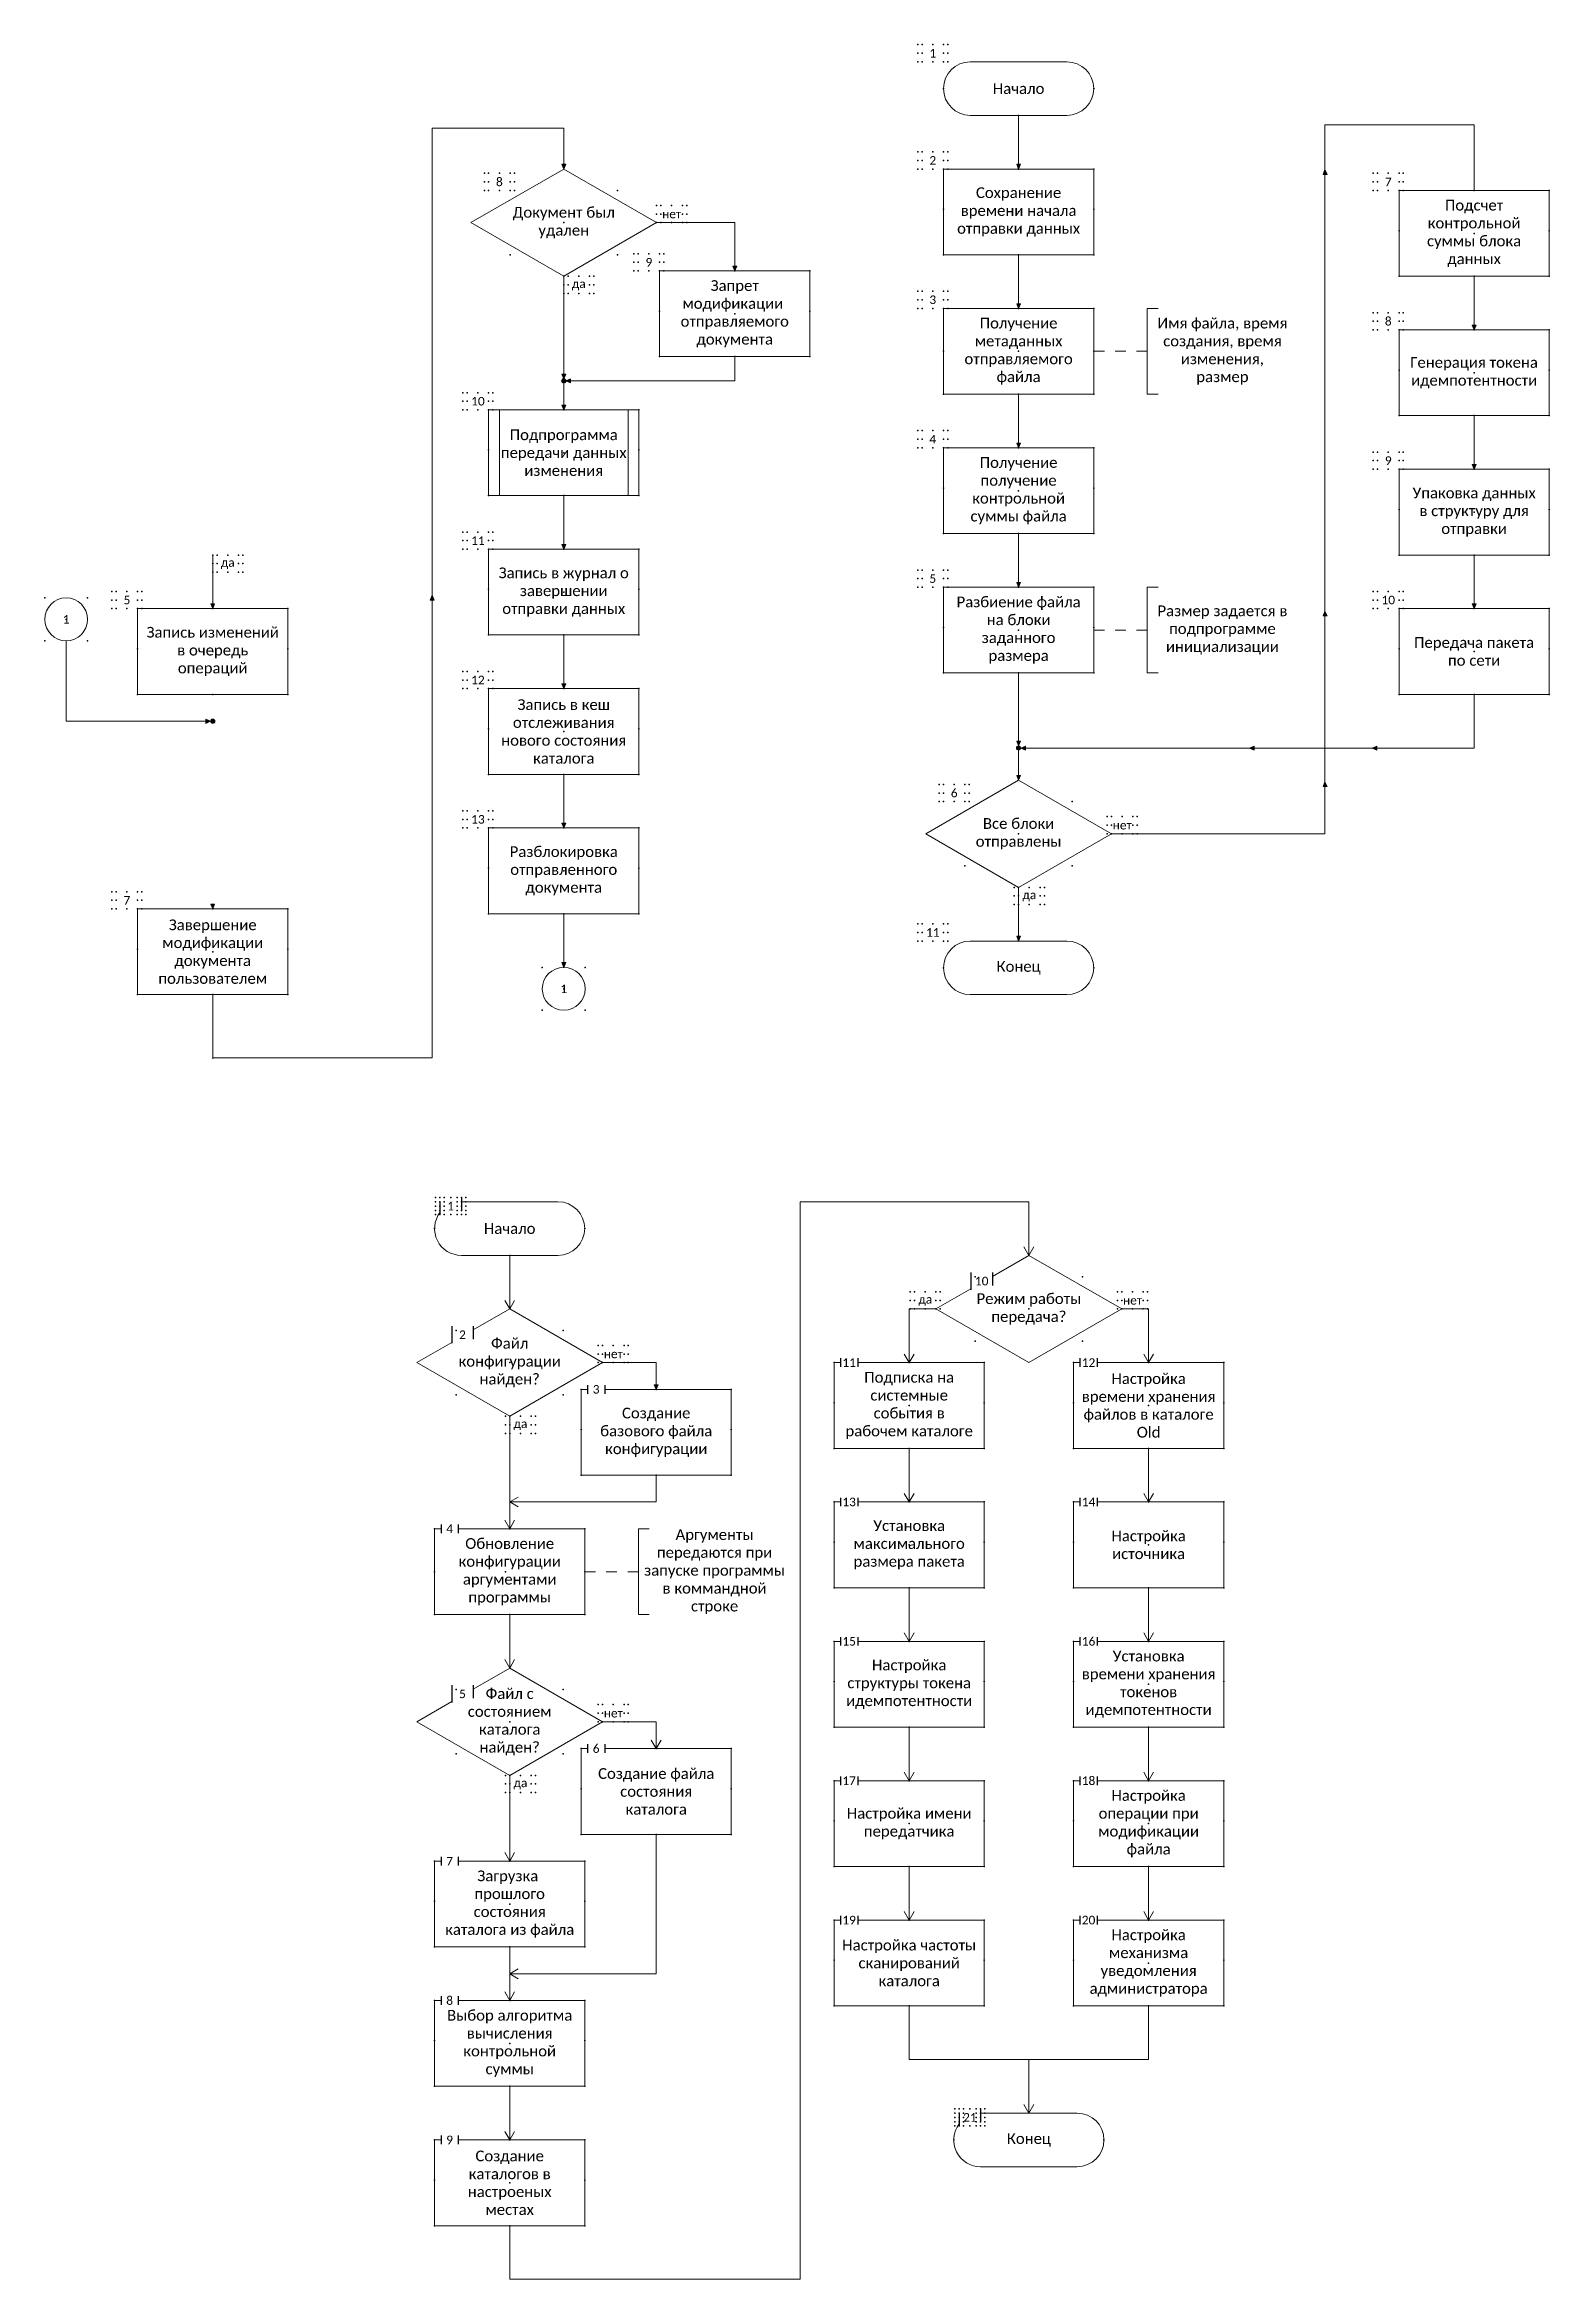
# Model space of a CAD drawing. Extents: x -1063 to 1165, y -1380 to -338.
# Drawn here: x -1063 to -362, y -1380 to -338 of the extents above; entities that cross this region are included whole.
import ezdxf

# ---------------------------------------------------------------- set-up
doc = ezdxf.new("R2010")
doc.units = 0
doc.header["$MEASUREMENT"] = 0
doc.layers.add('Невидимка', color=131, linetype='CONTINUOUS', plot=False)
doc.layers.add('Схема', color=50, linetype='CONTINUOUS', lineweight=20)

msp = doc.modelspace()

# ---------------------------------------------------------------- texts
at = {"layer": 'Схема', "attachment_point": 5}
for s, width, gutter_width, insert, char_height in [('{\\fCalibri|b0|i0|c0|p34;1}', 10, 20, (-649.1, -342.2), 4), ('{\\fCalibri|b0|i0|c204|p34;Начало}', 37.5, 25, (-609.1, -358.7), 5), ('{\\fCalibri|b0|i0|c204|p34;2}', 10, 20, (-649.1, -392.2), 4), ('{\\fCalibri|b0|i0|c204|p34;8}', 10, 20, (-851.1, -402.2), 4), ('{\\fCalibri|b0|i0|c204|p34;Сохранение времени начала отправки данных}', 62.5, 25, (-609.1, -416.2), 5), ('{\\fCalibri|b0|i0|c0|p34;7}', 10, 20, (-436.8, -402.2), 4), ('{\\fCalibri|b0|i0|c204|p34;Документ был удален}', 50, 20, (-821.1, -421.2), 5), ('{\\fCalibri|b0|i0|c204|p34;нет}', 10, 20, (-770.8, -417.2), 4), ('{\\fCalibri|b0|i0|c204|p34;Подсчет контрольной суммы блока данных}', 62.5, 25, (-396.8, -426.2), 5), ('{\\fCalibri|b0|i0|c204|p34;9}', 10, 20, (-781.4, -439.7), 4), ('{\\fCalibri|b0|i0|c204|p34;Запрет модификации \\fCalibri|b0|i0|c0|p34; \\fCalibri|b0|i0|c204|p34;отправляемого документа}', 62.5, 25, (-741.4, -463.7), 5), ('{\\fCalibri|b0|i0|c204|p34;да}', 10, 20, (-814.1, -450.2), 4), ('{\\fCalibri|b0|i0|c0|p34;3}', 10, 20, (-649.1, -457.2), 4), ('{\\fCalibri|b0|i0|c204|p34;Получение метаданных отправляемого файла}', 62.5, 25, (-609.1, -481.2), 5), ('{\\fCalibri|b0|i0|c204|p34;Имя файла, время создания, время изменения, размер}', 62.5, 25, (-514.1, -481.2), 5), ('{\\fCalibri|b0|i0|c0|p34;8}', 10, 20, (-436.8, -467.2), 4), ('{\\fCalibri|b0|i0|c204|p34;Генерация токена идемпотентности}', 62.5, 25, (-396.8, -491.2), 5), ('{\\fCalibri|b0|i0|c204|p34;10}', 10, 20, (-861.1, -504.5), 4), ('{\\fCalibri|b0|i0|c204|p34;Подпрограмма передачи данных изменения}', 62.5, 25, (-821.1, -528.5), 5), ('{\\fCalibri|b0|i0|c0|p34;4}', 10, 20, (-649.1, -522.2), 4), ('{\\fCalibri|b0|i0|c204|p34;Получение получение контрольной суммы файла}', 62.5, 25, (-609.1, -546.2), 5), ('{\\fCalibri|b0|i0|c0|p34;9}', 10, 20, (-436.8, -532.2), 4), ('{\\fCalibri|b0|i0|c204|p34;Упаковка данных в структуру для отправки}', 62.5, 25, (-396.8, -556.2), 5), ('{\\fCalibri|b0|i0|c0|p34;1\\fCalibri|b0|i0|c204|p34;1}', 10, 20, (-861.1, -569.5), 4), ('{\\fCalibri|b0|i0|c204|p34;да}', 10, 20, (-977.7, -580.2), 4), ('{\\fCalibri|b0|i0|c204|p34;Запись в журнал о завершении отправки данных}', 62.5, 25, (-821.1, -593.5), 5), ('{\\fCalibri|b0|i0|c0|p34;5}', 10, 20, (-649.1, -587.2), 4), ('{\\fCalibri|b0|i0|c0|p34;1}', 20, 20, (-1053, -606.2), 4), ('{\\fCalibri|b0|i0|c204|p34;5}', 10, 20, (-1024.7, -597.2), 4), ('{\\fCalibri|b0|i0|c204|p34;Разбиение файла на блоки заданного размера}', 62.5, 25, (-609.1, -611.2), 5), ('{\\fCalibri|b0|i0|c204|p34;Размер задается в подпрограмме инициализации}', 62.5, 25, (-514.1, -611.2), 5), ('{\\fCalibri|b0|i0|c0|p34;10}', 10, 20, (-436.8, -597.2), 4), ('{\\fCalibri|b0|i0|c204|p34;Запись изменений в очередь операций}', 62.5, 25, (-984.7, -621.2), 5), ('{\\fCalibri|b0|i0|c204|p34;Передача пакета по сети}', 62.5, 25, (-396.8, -621.2), 5), ('{\\fCalibri|b0|i0|c0|p34;1\\fCalibri|b0|i0|c204|p34;2}', 10, 20, (-861.1, -634.5), 4), ('{\\fCalibri|b0|i0|c204|p34;Запись в кеш отслеживания нового состояния каталога}', 62.5, 25, (-821.1, -658.5), 5), ('{\\fCalibri|b0|i0|c204|p34;6}', 10, 20, (-639.1, -687.2), 4), ('{\\fCalibri|b0|i0|c0|p34;1\\fCalibri|b0|i0|c204|p34;3}', 10, 20, (-861.1, -699.5), 4), ('{\\fCalibri|b0|i0|c204|p34;Все блоки отправлены}', 50, 20, (-609.1, -706.2), 5), ('{\\fCalibri|b0|i0|c204|p34;нет}', 10, 20, (-560.8, -702.2), 4), ('{\\fCalibri|b0|i0|c204|p34;Разблокировка отправленного документа}', 62.5, 25, (-821.1, -723.5), 5), ('{\\fCalibri|b0|i0|c204|p34;7}', 10, 20, (-1024.7, -737.2), 4), ('{\\fCalibri|b0|i0|c204|p34;да}', 10, 20, (-604.1, -735.2), 4), ('{\\fCalibri|b0|i0|c204|p34;Завершение\\Pмодификации документа пользователем}', 62.5, 25, (-984.7, -761.2), 5), ('{\\fCalibri|b0|i0|c0|p34;11}', 10, 20, (-649.1, -752.2), 4), ('{\\fCalibri|b0|i0|c204|p34;Конец}', 37.5, 25, (-609.1, -768.7), 5), ('{\\fCalibri|b0|i0|c0|p34;1}', 20, 20, (-821.1, -778.5), 4), ('{\\fCalibri|b0|i0|c0|p34;1}', 10, 20, (-873.8, -879.8), 4), ('{\\fCalibri|b0|i0|c204|p34;Начало}', 37.5, 25, (-846.3, -890.3), 5), ('{\\fCalibri|b0|i0|c0|p34;10}', 10, 20, (-626.3, -914.8), 4), ('{\\fCalibri|b0|i0|c204|p34;да}', 10, 20, (-652.6, -923.8), 4), ('{\\fCalibri|b0|i0|c204|p34;Режим работы передача\\fCalibri|b0|i0|c0|p34;?}', 50, 20, (-604.3, -927.8), 5), ('{\\fCalibri|b0|i0|c204|p34;нет}', 10, 20, (-556, -923.8), 4), ('{\\fCalibri|b0|i0|c0|p34;2}', 10, 20, (-868.3, -939.8), 4), ('{\\fCalibri|b0|i0|c204|p34;Файл конфигурации найден\\fCalibri|b0|i0|c0|p34;?}', 50, 20, (-846.3, -952.8), 5), ('{\\fCalibri|b0|i0|c204|p34;нет}', 10, 20, (-798, -948.8), 4), ('{\\fCalibri|b0|i0|c0|p34;11}', 10, 20, (-688.1, -952.8), 4), ('{\\fCalibri|b0|i0|c204|p34;Подписка на системные события в рабочем каталоге}', 62.5, 25, (-660.1, -972.8), 5), ('{\\fCalibri|b0|i0|c0|p34;12}', 10, 20, (-576.5, -952.8), 4), ('{\\fCalibri|b0|i0|c204|p34;Настройка времени хранения файлов в каталоге \\fCalibri|b0|i0|c0|p34;Old}', 62.5, 25, (-548.5, -972.8), 5), ('{\\fCalibri|b0|i0|c0|p34;3}', 10, 20, (-806, -965.3), 4), ('{\\fCalibri|b0|i0|c204|p34;Создание базового файла конфигурации}', 62.5, 25, (-778, -985.3), 5), ('{\\fCalibri|b0|i0|c204|p34;да}', 10, 20, (-841.3, -981.8), 4), ('{\\fCalibri|b0|i0|c0|p34;13}', 10, 20, (-688.1, -1017.8), 4), ('{\\fCalibri|b0|i0|c0|p34;14}', 10, 20, (-576.5, -1017.8), 4), ('{\\fCalibri|b0|i0|c0|p34;4}', 10, 20, (-874.3, -1030.3), 4), ('{\\fCalibri|b0|i0|c204|p34;Аргументы передаются при запуске программы в коммандной строке}', 66.003, 25, (-750.8, -1050.3), 5), ('{\\fCalibri|b0|i0|c204|p34;Установка максимального размера пакета}', 62.5, 25, (-660.1, -1037.8), 5), ('{\\fCalibri|b0|i0|c204|p34;Настройка источника}', 62.5, 25, (-548.5, -1037.8), 5), ('{\\fCalibri|b0|i0|c204|p34;Обновление конфигурации аргументами программы}', 62.5, 25, (-846.3, -1050.3), 5), ('{\\fCalibri|b0|i0|c0|p34;15}', 10, 20, (-688.1, -1082.8), 4), ('{\\fCalibri|b0|i0|c0|p34;16}', 10, 20, (-576.5, -1082.8), 4), ('{\\fCalibri|b0|i0|c204|p34;Настройка структуры токена идемпотентности}', 62.5, 25, (-660.1, -1102.8), 5), ('{\\fCalibri|b0|i0|c204|p34;Установка времени хранения токенов идемпотентности}', 62.5, 25, (-548.5, -1102.8), 5), ('{\\fCalibri|b0|i0|c204|p34;Файл с состоянием каталога найден\\fCalibri|b0|i0|c0|p34;?}', 50, 20, (-846.3, -1120.3), 5), ('{\\fCalibri|b0|i0|c0|p34;5}', 10, 20, (-868.3, -1107.3), 4), ('{\\fCalibri|b0|i0|c204|p34;нет}', 10, 20, (-798, -1116.3), 4), ('{\\fCalibri|b0|i0|c0|p34;6}', 10, 20, (-806, -1132.8), 4), ('{\\fCalibri|b0|i0|c204|p34;Создание файла состояния каталога}', 62.5, 25, (-778, -1152.8), 5), ('{\\fCalibri|b0|i0|c0|p34;17}', 10, 20, (-688.1, -1147.8), 4), ('{\\fCalibri|b0|i0|c0|p34;18}', 10, 20, (-576.5, -1147.8), 4), ('{\\fCalibri|b0|i0|c204|p34;да}', 10, 20, (-841.3, -1149.3), 4), ('{\\fCalibri|b0|i0|c204|p34;Настройка операции при модификации файла}', 62.5, 25, (-548.5, -1167.8), 5), ('{\\fCalibri|b0|i0|c204|p34;Настройка имени передатчика}', 62.5, 25, (-660.1, -1167.8), 5), ('{\\fCalibri|b0|i0|c0|p34;7}', 10, 20, (-874.3, -1185.3), 4), ('{\\fCalibri|b0|i0|c204|p34;Загрузка  прошлого состояния каталога из файла}', 62.5, 25, (-846.3, -1205.3), 5), ('{\\fCalibri|b0|i0|c0|p34;19}', 10, 20, (-688.1, -1212.8), 4), ('{\\fCalibri|b0|i0|c0|p34;20}', 10, 20, (-576.5, -1212.8), 4), ('{\\fCalibri|b0|i0|c204|p34;Настройка механизма уведомления администратора}', 62.5, 25, (-548.5, -1232.8), 5), ('{\\fCalibri|b0|i0|c204|p34;Настройка частоты сканирований каталога}', 62.5, 25, (-660.1, -1232.8), 5), ('{\\fCalibri|b0|i0|c0|p34;8}', 10, 20, (-874.3, -1250.3), 4), ('{\\fCalibri|b0|i0|c204|p34;Выбор алгоритма вычисления контрольной суммы }', 62.5, 25, (-846.3, -1270.3), 5), ('{\\fCalibri|b0|i0|c0|p34;21}', 10, 20, (-631.8, -1304.8), 4), ('{\\fCalibri|b0|i0|c204|p34;Конец}', 37.5, 25, (-604.3, -1315.3), 5), ('{\\fCalibri|b0|i0|c0|p34;9}', 10, 20, (-874.3, -1315.3), 4), ('{\\fCalibri|b0|i0|c204|p34;Создание каталогов в настроеных местах}', 62.5, 25, (-846.3, -1335.3), 5)]:
    msp.add_mtext_dynamic_manual_height_columns(s, width=width, gutter_width=gutter_width, heights=[0], dxfattribs=dict(at, insert=insert, char_height=char_height))

# ---------------------------------------------------------------- hatches: boundary and pattern name
at = {"layer": 'Схема'}
h = msp.add_hatch(color=256, dxfattribs=at)
h.dxf.hatch_style = 1
h.paths.add_polyline_path([(-820.2, -394), (-821.1, -394), (-821.1, -396.2)])
h.paths.add_polyline_path([(-821.1, -394), (-822, -394), (-821.1, -396.2)])
h = msp.add_hatch(color=256, dxfattribs=at)
h.dxf.hatch_style = 1
h.paths.add_polyline_path([(-608.2, -394), (-609.1, -394), (-609.1, -396.2)])
h.paths.add_polyline_path([(-609.1, -394), (-610, -394), (-609.1, -396.2)])
h = msp.add_hatch(color=256, dxfattribs=at)
h.dxf.hatch_style = 1
h.paths.add_polyline_path([(-467.2, -398.7), (-466.3, -398.7), (-466.3, -396.5)])
h.paths.add_polyline_path([(-466.3, -398.7), (-465.3, -398.7), (-466.3, -396.5)])
h = msp.add_hatch(color=256, dxfattribs=at)
h.dxf.hatch_style = 1
h.paths.add_polyline_path([(-740.4, -441.5), (-741.4, -441.5), (-741.4, -443.7)])
h.paths.add_polyline_path([(-741.4, -441.5), (-742.3, -441.5), (-741.4, -443.7)])
h = msp.add_hatch(color=256, dxfattribs=at)
h.dxf.hatch_style = 1
h.paths.add_polyline_path([(-608.2, -459), (-609.1, -459), (-609.1, -461.2)])
h.paths.add_polyline_path([(-609.1, -459), (-610, -459), (-609.1, -461.2)])
h = msp.add_hatch(color=256, dxfattribs=at)
h.dxf.hatch_style = 1
h.paths.add_polyline_path([(-395.8, -469), (-396.8, -469), (-396.8, -471.2)])
h.paths.add_polyline_path([(-396.8, -469), (-397.7, -469), (-396.8, -471.2)])
h = msp.add_hatch(color=256, dxfattribs=at)
h.dxf.hatch_style = 1
h.paths.add_polyline_path([(-821.1, -494), (-821.1, -496, 0.414214), (-820.1, -495, 0.414214)])
h.paths.add_polyline_path([(-821.1, -494, 0.414214), (-822.1, -495, 0.414214), (-821.1, -496)])
h = msp.add_hatch(color=256, dxfattribs=at)
h.dxf.hatch_style = 1
h.paths.add_polyline_path([(-820.2, -491.8), (-821.1, -491.8), (-821.1, -494)])
h.paths.add_polyline_path([(-821.1, -491.8), (-822, -491.8), (-821.1, -494)])
h = msp.add_hatch(color=256, dxfattribs=at)
h.dxf.hatch_style = 1
h.paths.add_polyline_path([(-817.9, -495.9), (-817.9, -495), (-820.1, -495)])
h.paths.add_polyline_path([(-817.9, -495), (-817.9, -494), (-820.1, -495)])
h = msp.add_hatch(color=256, dxfattribs=at)
h.dxf.hatch_style = 1
h.paths.add_polyline_path([(-820.2, -506.3), (-821.1, -506.3), (-821.1, -508.5)])
h.paths.add_polyline_path([(-821.1, -506.3), (-822, -506.3), (-821.1, -508.5)])
h = msp.add_hatch(color=256, dxfattribs=at)
h.dxf.hatch_style = 1
h.paths.add_polyline_path([(-608.2, -524), (-609.1, -524), (-609.1, -526.2)])
h.paths.add_polyline_path([(-609.1, -524), (-610, -524), (-609.1, -526.2)])
h = msp.add_hatch(color=256, dxfattribs=at)
h.dxf.hatch_style = 1
h.paths.add_polyline_path([(-395.8, -534), (-396.8, -534), (-396.8, -536.2)])
h.paths.add_polyline_path([(-396.8, -534), (-397.7, -534), (-396.8, -536.2)])
h = msp.add_hatch(color=256, dxfattribs=at)
h.dxf.hatch_style = 1
h.paths.add_polyline_path([(-820.2, -571.3), (-821.1, -571.3), (-821.1, -573.5)])
h.paths.add_polyline_path([(-821.1, -571.3), (-822, -571.3), (-821.1, -573.5)])
h = msp.add_hatch(color=256, dxfattribs=at)
h.dxf.hatch_style = 1
h.paths.add_polyline_path([(-608.2, -589), (-609.1, -589), (-609.1, -591.2)])
h.paths.add_polyline_path([(-609.1, -589), (-610, -589), (-609.1, -591.2)])
h = msp.add_hatch(color=256, dxfattribs=at)
h.dxf.hatch_style = 1
h.paths.add_polyline_path([(-983.8, -599), (-984.7, -599), (-984.7, -601.2)])
h.paths.add_polyline_path([(-984.7, -599), (-985.6, -599), (-984.7, -601.2)])
h = msp.add_hatch(color=256, dxfattribs=at)
h.dxf.hatch_style = 1
h.paths.add_polyline_path([(-883.4, -597.2), (-882.4, -597.2), (-882.4, -595)])
h.paths.add_polyline_path([(-882.4, -597.2), (-881.5, -597.2), (-882.4, -595)])
h = msp.add_hatch(color=256, dxfattribs=at)
h.dxf.hatch_style = 1
h.paths.add_polyline_path([(-467.2, -604.6), (-466.3, -604.6), (-466.3, -602.4)])
h.paths.add_polyline_path([(-466.3, -604.6), (-465.3, -604.6), (-466.3, -602.4)])
h = msp.add_hatch(color=256, dxfattribs=at)
h.dxf.hatch_style = 1
h.paths.add_polyline_path([(-395.8, -599), (-396.8, -599), (-396.8, -601.2)])
h.paths.add_polyline_path([(-396.8, -599), (-397.7, -599), (-396.8, -601.2)])
h = msp.add_hatch(color=256, dxfattribs=at)
h.dxf.hatch_style = 1
h.paths.add_polyline_path([(-820.2, -636.3), (-821.1, -636.3), (-821.1, -638.5)])
h.paths.add_polyline_path([(-821.1, -636.3), (-822, -636.3), (-821.1, -638.5)])
h = msp.add_hatch(color=256, dxfattribs=at)
h.dxf.hatch_style = 1
h.paths.add_polyline_path([(-987.9, -652.8), (-987.9, -653.7), (-985.7, -653.7)])
h.paths.add_polyline_path([(-987.9, -653.7), (-987.9, -654.7), (-985.7, -653.7)])
h = msp.add_hatch(color=256, dxfattribs=at)
h.dxf.hatch_style = 1
h.paths.add_polyline_path([(-984.7, -652.7), (-984.7, -654.7, 0.414214), (-983.7, -653.7, 0.414214)])
h.paths.add_polyline_path([(-984.7, -652.7, 0.414214), (-985.7, -653.7, 0.414214), (-984.7, -654.7)])
h = msp.add_hatch(color=256, dxfattribs=at)
h.dxf.hatch_style = 1
h.paths.add_polyline_path([(-609.1, -665.2), (-609.1, -667.2, 0.414214), (-608.1, -666.2, 0.414214)])
h.paths.add_polyline_path([(-609.1, -665.2, 0.414214), (-610.1, -666.2, 0.414214), (-609.1, -667.2)])
h = msp.add_hatch(color=256, dxfattribs=at)
h.dxf.hatch_style = 1
h.paths.add_polyline_path([(-608.2, -663), (-609.1, -663), (-609.1, -665.2)])
h.paths.add_polyline_path([(-609.1, -663), (-610, -663), (-609.1, -665.2)])
h = msp.add_hatch(color=256, dxfattribs=at)
h.dxf.hatch_style = 1
h.paths.add_polyline_path([(-605.9, -667.2), (-605.9, -666.2), (-608.1, -666.2)])
h.paths.add_polyline_path([(-605.9, -666.2), (-605.9, -665.3), (-608.1, -666.2)])
h = msp.add_hatch(color=256, dxfattribs=at)
h.dxf.hatch_style = 1
h.paths.add_polyline_path([(-499.3, -667.2), (-499.3, -666.2), (-501.5, -666.2)])
h.paths.add_polyline_path([(-499.3, -666.2), (-499.3, -665.3), (-501.5, -666.2)])
h = msp.add_hatch(color=256, dxfattribs=at)
h.dxf.hatch_style = 1
h.paths.add_polyline_path([(-442.1, -667.2), (-442.1, -666.2), (-444.3, -666.2)])
h.paths.add_polyline_path([(-442.1, -666.2), (-442.1, -665.3), (-444.3, -666.2)])
h = msp.add_hatch(color=256, dxfattribs=at)
h.dxf.hatch_style = 1
h.paths.add_polyline_path([(-608.2, -679), (-609.1, -679), (-609.1, -681.2)])
h.paths.add_polyline_path([(-609.1, -679), (-610, -679), (-609.1, -681.2)])
h = msp.add_hatch(color=256, dxfattribs=at)
h.dxf.hatch_style = 1
h.paths.add_polyline_path([(-608.2, -679), (-609.1, -679), (-609.1, -681.2)])
h.paths.add_polyline_path([(-609.1, -679), (-610, -679), (-609.1, -681.2)])
h = msp.add_hatch(color=256, dxfattribs=at)
h.dxf.hatch_style = 1
h.paths.add_polyline_path([(-467.2, -684.1), (-466.3, -684.1), (-466.3, -681.9)])
h.paths.add_polyline_path([(-466.3, -684.1), (-465.3, -684.1), (-466.3, -681.9)])
h = msp.add_hatch(color=256, dxfattribs=at)
h.dxf.hatch_style = 1
h.paths.add_polyline_path([(-820.2, -701.3), (-821.1, -701.3), (-821.1, -703.5)])
h.paths.add_polyline_path([(-821.1, -701.3), (-822, -701.3), (-821.1, -703.5)])
h = msp.add_hatch(color=256, dxfattribs=at)
h.dxf.hatch_style = 1
h.paths.add_polyline_path([(-983.8, -739), (-984.7, -739), (-984.7, -741.2)])
h.paths.add_polyline_path([(-984.7, -739), (-985.6, -739), (-984.7, -741.2)])
h = msp.add_hatch(color=256, dxfattribs=at)
h.dxf.hatch_style = 1
h.paths.add_polyline_path([(-983.8, -739), (-984.7, -739), (-984.7, -741.2)])
h.paths.add_polyline_path([(-984.7, -739), (-985.6, -739), (-984.7, -741.2)])
h = msp.add_hatch(color=256, dxfattribs=at)
h.dxf.hatch_style = 1
h.paths.add_polyline_path([(-608.2, -754), (-609.1, -754), (-609.1, -756.2)])
h.paths.add_polyline_path([(-609.1, -754), (-610, -754), (-609.1, -756.2)])
h = msp.add_hatch(color=256, dxfattribs=at)
h.dxf.hatch_style = 1
h.paths.add_polyline_path([(-608.2, -754), (-609.1, -754), (-609.1, -756.2)])
h.paths.add_polyline_path([(-609.1, -754), (-610, -754), (-609.1, -756.2)])
h = msp.add_hatch(color=256, dxfattribs=at)
h.dxf.hatch_style = 1
h.paths.add_polyline_path([(-820.2, -766.3), (-821.1, -766.3), (-821.1, -768.5)])
h.paths.add_polyline_path([(-821.1, -766.3), (-822, -766.3), (-821.1, -768.5)])
h = msp.add_hatch(color=256, dxfattribs=at)
h.dxf.hatch_style = 1
h.paths.add_polyline_path([(-820.2, -766.3), (-821.1, -766.3), (-821.1, -768.5)])
h.paths.add_polyline_path([(-821.1, -766.3), (-822, -766.3), (-821.1, -768.5)])
h = msp.add_hatch(color=256, dxfattribs=at)
h.dxf.hatch_style = 1
h.paths.add_polyline_path([(-777.1, -963.1), (-778, -963.1), (-778, -965.3)])
h.paths.add_polyline_path([(-778, -963.1), (-779, -963.1), (-778, -965.3)])

# ---------------------------------------------------------------- linework, layer by layer
at = {"layer": 'Невидимка'}
for p, q in [((-878.8, -877.8), (-878.8, -883.8)), ((-868.8, -875.8), (-868.8, -881.8)), ((-631.3, -910.8), (-631.3, -918.8)), ((-621.3, -910.8), (-621.3, -916.8)), ((-873.3, -935.8), (-873.3, -943.8)), ((-863.3, -935.8), (-863.3, -941.8)), ((-692.1, -950.8), (-692.1, -954.8)), ((-684.1, -950.8), (-684.1, -954.8)), ((-580.5, -950.8), (-580.5, -954.8)), ((-572.5, -950.8), (-572.5, -954.8)), ((-810, -963.3), (-810, -967.3)), ((-802, -963.3), (-802, -967.3)), ((-692.1, -1015.8), (-692.1, -1019.8)), ((-684.1, -1015.8), (-684.1, -1019.8)), ((-580.5, -1015.8), (-580.5, -1019.8)), ((-572.5, -1015.8), (-572.5, -1019.8)), ((-878.3, -1028.3), (-878.3, -1032.3)), ((-870.3, -1028.3), (-870.3, -1032.3)), ((-692.1, -1080.8), (-692.1, -1084.8)), ((-684.1, -1080.8), (-684.1, -1084.8)), ((-580.5, -1080.8), (-580.5, -1084.8)), ((-572.5, -1080.8), (-572.5, -1084.8)), ((-873.3, -1103.3), (-873.3, -1111.3)), ((-863.3, -1103.3), (-863.3, -1109.3)), ((-810, -1130.8), (-810, -1134.8)), ((-802, -1130.8), (-802, -1134.8)), ((-692.1, -1145.8), (-692.1, -1149.8)), ((-684.1, -1145.8), (-684.1, -1149.8)), ((-580.5, -1145.8), (-580.5, -1149.8)), ((-572.5, -1145.8), (-572.5, -1149.8)), ((-878.3, -1183.3), (-878.3, -1187.3)), ((-870.3, -1183.3), (-870.3, -1187.3)), ((-692.1, -1210.8), (-692.1, -1214.8)), ((-684.1, -1210.8), (-684.1, -1214.8)), ((-580.5, -1210.8), (-580.5, -1214.8)), ((-572.5, -1210.8), (-572.5, -1214.8)), ((-878.3, -1248.3), (-878.3, -1252.3)), ((-870.3, -1248.3), (-870.3, -1252.3)), ((-626.8, -1300.8), (-626.8, -1306.8)), ((-636.8, -1302.8), (-636.8, -1308.8)), ((-878.3, -1313.3), (-878.3, -1317.3)), ((-870.3, -1313.3), (-870.3, -1317.3))]:
    msp.add_line(p, q, dxfattribs=at)
for p in [(-656.1, -338.2), (-656.1, -342.2), (-654.1, -338.2), (-654.1, -342.2), (-649.1, -338.2), (-644.1, -338.2), (-644.1, -342.2), (-642.1, -338.2), (-642.1, -342.2), (-656.1, -346.2), (-654.1, -346.2), (-649.1, -346.2), (-644.1, -346.2), (-642.1, -346.2), (-644.1, -358.7), (-574.1, -358.7), (-609.1, -371.2), (-656.1, -388.2), (-656.1, -392.2), (-654.1, -388.2), (-654.1, -392.2), (-649.1, -388.2), (-644.1, -388.2), (-644.1, -392.2), (-642.1, -388.2), (-642.1, -392.2), (-858.1, -398.2), (-858.1, -402.2), (-858.1, -406.2), (-856.1, -398.2), (-856.1, -402.2), (-856.1, -406.2), (-851.1, -398.2), (-851.1, -406.2), (-846.1, -398.2), (-846.1, -402.2), (-846.1, -406.2), (-846.1, -406.2), (-844.1, -398.2), (-844.1, -402.2), (-844.1, -406.2), (-796.1, -406.2), (-656.1, -396.2), (-654.1, -396.2), (-649.1, -396.2), (-644.1, -396.2), (-644.1, -396.2), (-642.1, -396.2), (-609.1, -396.2), (-574.1, -396.2), (-443.8, -398.2), (-443.8, -402.2), (-443.8, -406.2), (-441.8, -398.2), (-441.8, -402.2), (-441.8, -406.2), (-436.8, -398.2), (-436.8, -406.2), (-431.8, -398.2), (-431.8, -402.2), (-431.8, -406.2), (-431.8, -406.2), (-429.8, -398.2), (-429.8, -402.2), (-429.8, -406.2), (-396.8, -406.2), (-361.8, -406.2), (-777.8, -413.2), (-775.8, -413.2), (-770.8, -413.2), (-765.8, -413.2), (-763.8, -413.2), (-644.1, -415), (-609.1, -416.2), (-609.1, -416.2), (-574.1, -415), (-821.1, -421.2), (-777.8, -417.2), (-777.8, -421.2), (-775.8, -417.2), (-775.8, -421.2), (-770.8, -421.2), (-765.8, -417.2), (-765.8, -421.2), (-763.8, -417.2), (-763.8, -421.2), (-431.8, -425), (-396.8, -426.2), (-396.8, -426.2), (-361.8, -425), (-846.1, -436.2), (-796.1, -436.2), (-788.4, -435.7), (-786.4, -435.7), (-781.4, -435.7), (-776.4, -435.7), (-774.4, -435.7), (-644.1, -436.2), (-609.1, -436.2), (-574.1, -436.2), (-821.1, -446.2), (-819.1, -446.2), (-814.1, -446.2), (-809.1, -446.2), (-807.1, -446.2), (-788.4, -439.7), (-788.4, -443.7), (-786.4, -439.7), (-786.4, -443.7), (-781.4, -443.7), (-776.4, -439.7), (-776.4, -443.7), (-776.4, -443.7), (-776.4, -443.7), (-774.4, -439.7), (-774.4, -443.7), (-741.4, -443.7), (-741.4, -443.7), (-706.4, -443.7), (-706.4, -443.7), (-431.8, -446.2), (-396.8, -446.2), (-361.8, -446.2), (-821.1, -450.2), (-821.1, -454.2), (-819.1, -450.2), (-819.1, -454.2), (-814.1, -454.2), (-809.1, -450.2), (-809.1, -454.2), (-807.1, -450.2), (-807.1, -454.2), (-656.1, -453.2), (-656.1, -457.2), (-654.1, -453.2), (-654.1, -457.2), (-649.1, -453.2), (-644.1, -453.2), (-644.1, -457.2), (-642.1, -453.2), (-642.1, -457.2), (-776.4, -462.5), (-776.4, -462.5), (-741.4, -463.7), (-741.4, -463.7), (-741.4, -463.7), (-741.4, -463.7), (-706.4, -462.5), (-706.4, -462.5), (-656.1, -461.2), (-654.1, -461.2), (-649.1, -461.2), (-644.1, -461.2), (-644.1, -461.2), (-642.1, -461.2), (-609.1, -461.2), (-574.1, -461.2), (-443.8, -463.2), (-443.8, -467.2), (-441.8, -463.2), (-441.8, -467.2), (-436.8, -463.2), (-431.8, -463.2), (-431.8, -467.2), (-429.8, -463.2), (-429.8, -467.2), (-443.8, -471.2), (-441.8, -471.2), (-436.8, -471.2), (-431.8, -471.2), (-431.8, -471.2), (-429.8, -471.2), (-396.8, -471.2), (-361.8, -471.2), (-776.4, -483.7), (-776.4, -483.7), (-741.4, -483.7), (-741.4, -483.7), (-706.4, -483.7), (-706.4, -483.7), (-644.1, -481.2), (-609.1, -481.2), (-609.1, -481.2), (-574.1, -481.2), (-431.8, -490), (-396.8, -491.2), (-396.8, -491.2), (-361.8, -490), (-868.1, -500.5), (-868.1, -504.5), (-868.1, -508.5), (-866.1, -500.5), (-866.1, -504.5), (-866.1, -508.5), (-861.1, -500.5), (-861.1, -508.5), (-856.1, -500.5), (-856.1, -504.5), (-856.1, -508.5), (-856.1, -508.5), (-854.1, -500.5), (-854.1, -504.5), (-854.1, -508.5), (-821.1, -508.5), (-786.1, -508.5), (-644.1, -501.2), (-609.1, -501.2), (-574.1, -501.2), (-656.1, -518.2), (-654.1, -518.2), (-649.1, -518.2), (-644.1, -518.2), (-642.1, -518.2), (-431.8, -511.2), (-396.8, -511.2), (-361.8, -511.2), (-856.1, -527.2), (-821.1, -528.5), (-821.1, -528.5), (-786.1, -527.2), (-656.1, -522.2), (-656.1, -526.2), (-654.1, -522.2), (-654.1, -526.2), (-649.1, -526.2), (-644.1, -522.2), (-644.1, -526.2), (-644.1, -526.2), (-642.1, -522.2), (-642.1, -526.2), (-609.1, -526.2), (-574.1, -526.2), (-443.8, -528.2), (-441.8, -528.2), (-436.8, -528.2), (-431.8, -528.2), (-429.8, -528.2), (-443.8, -532.2), (-443.8, -536.2), (-441.8, -532.2), (-441.8, -536.2), (-436.8, -536.2), (-431.8, -532.2), (-431.8, -536.2), (-431.8, -536.2), (-429.8, -532.2), (-429.8, -536.2), (-396.8, -536.2), (-361.8, -536.2), (-856.1, -548.5), (-821.1, -548.5), (-786.1, -548.5), (-644.1, -545), (-609.1, -546.2), (-609.1, -546.2), (-574.1, -545), (-431.8, -555), (-396.8, -556.2), (-396.8, -556.2), (-361.8, -555), (-868.1, -565.5), (-868.1, -569.5), (-866.1, -565.5), (-866.1, -569.5), (-861.1, -565.5), (-856.1, -565.5), (-856.1, -569.5), (-854.1, -565.5), (-854.1, -569.5), (-644.1, -566.2), (-609.1, -566.2), (-574.1, -566.2), (-984.7, -576.2), (-984.7, -580.2), (-982.7, -576.2), (-982.7, -580.2), (-977.7, -576.2), (-972.7, -576.2), (-972.7, -580.2), (-970.7, -576.2), (-970.7, -580.2), (-868.1, -573.5), (-866.1, -573.5), (-861.1, -573.5), (-856.1, -573.5), (-856.1, -573.5), (-854.1, -573.5), (-821.1, -573.5), (-786.1, -573.5), (-656.1, -583.2), (-654.1, -583.2), (-649.1, -583.2), (-644.1, -583.2), (-642.1, -583.2), (-431.8, -576.2), (-396.8, -576.2), (-361.8, -576.2), (-1031.7, -593.2), (-1029.7, -593.2), (-1024.7, -593.2), (-1019.7, -593.2), (-1017.7, -593.2), (-984.7, -584.2), (-982.7, -584.2), (-977.7, -584.2), (-972.7, -584.2), (-970.7, -584.2), (-856.1, -592.2), (-821.1, -593.5), (-821.1, -593.5), (-786.1, -592.2), (-656.1, -587.2), (-656.1, -591.2), (-654.1, -587.2), (-654.1, -591.2), (-649.1, -591.2), (-644.1, -587.2), (-644.1, -591.2), (-644.1, -591.2), (-642.1, -587.2), (-642.1, -591.2), (-609.1, -591.2), (-574.1, -591.2), (-443.8, -593.2), (-441.8, -593.2), (-436.8, -593.2), (-431.8, -593.2), (-429.8, -593.2), (-1063, -596.2), (-1043, -596.2), (-1031.7, -597.2), (-1031.7, -601.2), (-1029.7, -597.2), (-1029.7, -601.2), (-1024.7, -601.2), (-1019.7, -597.2), (-1019.7, -601.2), (-1019.7, -601.2), (-1019.7, -601.2), (-1017.7, -597.2), (-1017.7, -601.2), (-984.7, -601.2), (-984.7, -601.2), (-949.7, -601.2), (-949.7, -601.2), (-443.8, -597.2), (-443.8, -601.2), (-441.8, -597.2), (-441.8, -601.2), (-436.8, -601.2), (-431.8, -597.2), (-431.8, -601.2), (-431.8, -601.2), (-429.8, -597.2), (-429.8, -601.2), (-396.8, -601.2), (-361.8, -601.2), (-1053, -606.2), (-1053, -606.2), (-856.1, -613.5), (-821.1, -613.5), (-786.1, -613.5), (-644.1, -610), (-609.1, -611.2), (-609.1, -611.2), (-574.1, -610), (-1063, -616.2), (-1043, -616.2), (-1019.7, -620), (-1019.7, -620), (-984.7, -621.2), (-984.7, -621.2), (-984.7, -621.2), (-984.7, -621.2), (-949.7, -620), (-949.7, -620), (-431.8, -620), (-396.8, -621.2), (-396.8, -621.2), (-361.8, -620), (-868.1, -630.5), (-868.1, -634.5), (-866.1, -630.5), (-866.1, -634.5), (-861.1, -630.5), (-856.1, -630.5), (-856.1, -634.5), (-854.1, -630.5), (-854.1, -634.5), (-644.1, -631.2), (-609.1, -631.2), (-574.1, -631.2), (-1019.7, -641.2), (-1019.7, -641.2), (-984.7, -641.2), (-984.7, -641.2), (-949.7, -641.2), (-949.7, -641.2), (-868.1, -638.5), (-866.1, -638.5), (-861.1, -638.5), (-856.1, -638.5), (-856.1, -638.5), (-854.1, -638.5), (-821.1, -638.5), (-786.1, -638.5), (-431.8, -641.2), (-396.8, -641.2), (-361.8, -641.2), (-856.1, -657.2), (-821.1, -658.5), (-821.1, -658.5), (-786.1, -657.2), (-856.1, -678.5), (-821.1, -678.5), (-786.1, -678.5), (-646.1, -683.2), (-646.1, -687.2), (-644.1, -683.2), (-644.1, -687.2), (-639.1, -683.2), (-634.1, -683.2), (-634.1, -687.2), (-632.1, -683.2), (-632.1, -687.2), (-868.1, -695.5), (-866.1, -695.5), (-861.1, -695.5), (-856.1, -695.5), (-854.1, -695.5), (-646.1, -691.2), (-644.1, -691.2), (-639.1, -691.2), (-634.1, -691.2), (-634.1, -691.2), (-632.1, -691.2), (-584.1, -691.2), (-868.1, -699.5), (-868.1, -703.5), (-866.1, -699.5), (-866.1, -703.5), (-861.1, -703.5), (-856.1, -699.5), (-856.1, -703.5), (-856.1, -703.5), (-856.1, -703.5), (-854.1, -699.5), (-854.1, -703.5), (-821.1, -703.5), (-821.1, -703.5), (-786.1, -703.5), (-786.1, -703.5), (-609.1, -706.2), (-567.8, -698.2), (-567.8, -702.2), (-567.8, -706.2), (-565.8, -698.2), (-565.8, -702.2), (-565.8, -706.2), (-560.8, -698.2), (-560.8, -706.2), (-555.8, -698.2), (-555.8, -702.2), (-555.8, -706.2), (-553.8, -698.2), (-553.8, -702.2), (-553.8, -706.2), (-856.1, -722.2), (-856.1, -722.2), (-821.1, -723.5), (-821.1, -723.5), (-821.1, -723.5), (-821.1, -723.5), (-786.1, -722.2), (-786.1, -722.2), (-634.1, -721.2), (-584.1, -721.2), (-1031.7, -733.2), (-1031.7, -737.2), (-1029.7, -733.2), (-1029.7, -737.2), (-1024.7, -733.2), (-1019.7, -733.2), (-1019.7, -737.2), (-1017.7, -733.2), (-1017.7, -737.2), (-611.1, -731.2), (-611.1, -735.2), (-611.1, -739.2), (-609.1, -731.2), (-609.1, -735.2), (-609.1, -739.2), (-604.1, -731.2), (-604.1, -739.2), (-599.1, -731.2), (-599.1, -735.2), (-599.1, -739.2), (-597.1, -731.2), (-597.1, -735.2), (-597.1, -739.2), (-1031.7, -741.2), (-1029.7, -741.2), (-1024.7, -741.2), (-1019.7, -741.2), (-1019.7, -741.2), (-1019.7, -741.2), (-1017.7, -741.2), (-984.7, -741.2), (-984.7, -741.2), (-949.7, -741.2), (-949.7, -741.2), (-856.1, -743.5), (-856.1, -743.5), (-821.1, -743.5), (-821.1, -743.5), (-786.1, -743.5), (-786.1, -743.5), (-656.1, -748.2), (-654.1, -748.2), (-649.1, -748.2), (-644.1, -748.2), (-642.1, -748.2), (-1019.7, -760), (-1019.7, -760), (-949.7, -760), (-949.7, -760), (-656.1, -752.2), (-656.1, -756.2), (-654.1, -752.2), (-654.1, -756.2), (-649.1, -756.2), (-644.1, -752.2), (-644.1, -756.2), (-642.1, -752.2), (-642.1, -756.2), (-984.7, -761.2), (-984.7, -761.2), (-984.7, -761.2), (-984.7, -761.2), (-831.1, -768.5), (-811.1, -768.5), (-644.1, -768.7), (-574.1, -768.7), (-1019.7, -781.2), (-1019.7, -781.2), (-984.7, -781.2), (-984.7, -781.2), (-949.7, -781.2), (-949.7, -781.2), (-821.1, -778.5), (-821.1, -778.5), (-831.1, -788.5), (-811.1, -788.5), (-880.8, -875.8), (-880.8, -877.8), (-880.8, -879.8), (-880.8, -881.8), (-880.8, -883.8), (-878.8, -875.8), (-878.8, -877.8), (-878.8, -879.8), (-878.8, -881.8), (-878.8, -883.8), (-876.8, -875.8), (-876.8, -877.8), (-876.8, -879.8), (-876.8, -881.8), (-876.8, -883.8), (-873.8, -875.8), (-873.8, -883.8), (-870.8, -875.8), (-870.8, -877.8), (-870.8, -879.8), (-870.8, -881.8), (-870.8, -883.8), (-868.8, -875.8), (-868.8, -877.8), (-868.8, -879.8), (-868.8, -881.8), (-868.8, -883.8), (-866.8, -875.8), (-866.8, -877.8), (-866.8, -879.8), (-866.8, -881.8), (-866.8, -883.8), (-881.3, -890.3), (-811.3, -890.3), (-846.3, -902.8), (-629.3, -912.8), (-629.3, -912.8), (-579.3, -912.8), (-659.6, -919.8), (-659.6, -923.8), (-657.6, -919.8), (-657.6, -923.8), (-652.6, -919.8), (-647.6, -919.8), (-647.6, -923.8), (-645.6, -919.8), (-645.6, -923.8), (-563, -919.8), (-563, -923.8), (-561, -919.8), (-561, -923.8), (-556, -919.8), (-551, -919.8), (-551, -923.8), (-549, -919.8), (-549, -923.8), (-871.3, -937.8), (-871.3, -937.8), (-821.3, -937.8), (-659.6, -927.8), (-657.6, -927.8), (-652.6, -927.8), (-647.6, -927.8), (-645.6, -927.8), (-604.3, -927.8), (-563, -927.8), (-561, -927.8), (-556, -927.8), (-551, -927.8), (-549, -927.8), (-805, -944.8), (-803, -944.8), (-798, -944.8), (-793, -944.8), (-791, -944.8), (-629.3, -942.8), (-579.3, -942.8), (-846.3, -952.8), (-805, -948.8), (-805, -952.8), (-803, -948.8), (-803, -952.8), (-798, -952.8), (-793, -948.8), (-793, -952.8), (-791, -948.8), (-791, -952.8), (-695.1, -952.8), (-695.1, -952.8), (-695.1, -952.8), (-660.1, -952.8), (-625.1, -952.8), (-583.5, -952.8), (-583.5, -952.8), (-548.5, -952.8), (-513.5, -952.8), (-871.3, -967.8), (-821.3, -967.8), (-813, -965.3), (-813, -965.3), (-778, -965.3), (-743, -965.3), (-848.3, -977.8), (-846.3, -977.8), (-841.3, -977.8), (-836.3, -977.8), (-834.3, -977.8), (-695.1, -971.5), (-660.1, -972.8), (-660.1, -972.8), (-625.1, -971.5), (-583.5, -971.5), (-548.5, -972.8), (-548.5, -972.8), (-513.5, -971.5), (-848.3, -981.8), (-848.3, -985.8), (-846.3, -981.8), (-846.3, -985.8), (-841.3, -985.8), (-836.3, -981.8), (-836.3, -985.8), (-834.3, -981.8), (-834.3, -985.8), (-813, -984), (-778, -985.3), (-778, -985.3), (-743, -984), (-695.1, -992.8), (-660.1, -992.8), (-625.1, -992.8), (-583.5, -992.8), (-548.5, -992.8), (-513.5, -992.8), (-813, -1005.3), (-778, -1005.3), (-743, -1005.3), (-695.1, -1017.8), (-695.1, -1017.8), (-660.1, -1017.8), (-625.1, -1017.8), (-583.5, -1017.8), (-583.5, -1017.8), (-548.5, -1017.8), (-513.5, -1017.8), (-881.3, -1030.3), (-881.3, -1030.3), (-846.3, -1030.3), (-811.3, -1030.3), (-695.1, -1036.5), (-660.1, -1037.8), (-660.1, -1037.8), (-625.1, -1036.5), (-583.5, -1036.5), (-548.5, -1037.8), (-548.5, -1037.8), (-513.5, -1036.5), (-881.3, -1050.3), (-848.3, -1050.3), (-848.3, -1050.3), (-811.3, -1050.3), (-695.1, -1057.8), (-660.1, -1057.8), (-625.1, -1057.8), (-583.5, -1057.8), (-548.5, -1057.8), (-513.5, -1057.8), (-881.3, -1070.3), (-846.3, -1070.3), (-811.3, -1070.3), (-695.1, -1082.8), (-695.1, -1082.8), (-660.1, -1082.8), (-625.1, -1082.8), (-583.5, -1082.8), (-583.5, -1082.8), (-548.5, -1082.8), (-513.5, -1082.8), (-695.1, -1101.5), (-660.1, -1102.8), (-660.1, -1102.8), (-625.1, -1101.5), (-583.5, -1101.5), (-548.5, -1102.8), (-548.5, -1102.8), (-513.5, -1101.5), (-871.3, -1105.3), (-871.3, -1105.3), (-821.3, -1105.3), (-805, -1112.3), (-803, -1112.3), (-798, -1112.3), (-793, -1112.3), (-791, -1112.3), (-846.3, -1120.3), (-805, -1116.3), (-805, -1120.3), (-803, -1116.3), (-803, -1120.3), (-798, -1120.3), (-793, -1116.3), (-793, -1120.3), (-791, -1116.3), (-791, -1120.3), (-695.1, -1122.8), (-660.1, -1122.8), (-625.1, -1122.8), (-583.5, -1122.8), (-548.5, -1122.8), (-513.5, -1122.8), (-871.3, -1135.3), (-821.3, -1135.3), (-813, -1132.8), (-813, -1132.8), (-813, -1132.8), (-778, -1132.8), (-743, -1132.8), (-848.3, -1145.3), (-846.3, -1145.3), (-841.3, -1145.3), (-836.3, -1145.3), (-834.3, -1145.3), (-848.3, -1149.3), (-848.3, -1153.3), (-846.3, -1149.3), (-846.3, -1153.3), (-841.3, -1153.3), (-836.3, -1149.3), (-836.3, -1153.3), (-834.3, -1149.3), (-834.3, -1153.3), (-813, -1151.5), (-778, -1152.8), (-778, -1152.8), (-743, -1151.5), (-695.1, -1147.8), (-695.1, -1147.8), (-660.1, -1147.8), (-625.1, -1147.8), (-583.5, -1147.8), (-583.5, -1147.8), (-548.5, -1147.8), (-513.5, -1147.8), (-695.1, -1166.5), (-625.1, -1166.5), (-583.5, -1166.5), (-513.5, -1166.5), (-813, -1172.8), (-778, -1172.8), (-743, -1172.8), (-660.1, -1167.8), (-660.1, -1167.8), (-548.5, -1167.8), (-548.5, -1167.8), (-881.3, -1185.3), (-881.3, -1185.3), (-881.3, -1185.3), (-846.3, -1185.3), (-811.3, -1185.3), (-695.1, -1187.8), (-660.1, -1187.8), (-625.1, -1187.8), (-583.5, -1187.8), (-548.5, -1187.8), (-513.5, -1187.8), (-881.3, -1204), (-846.3, -1205.3), (-846.3, -1205.3), (-811.3, -1204), (-695.1, -1212.8), (-695.1, -1212.8), (-660.1, -1212.8), (-625.1, -1212.8), (-583.5, -1212.8), (-583.5, -1212.8), (-548.5, -1212.8), (-513.5, -1212.8), (-881.3, -1225.3), (-846.3, -1225.3), (-811.3, -1225.3), (-695.1, -1231.5), (-660.1, -1232.8), (-660.1, -1232.8), (-625.1, -1231.5), (-583.5, -1231.5), (-548.5, -1232.8), (-548.5, -1232.8), (-513.5, -1231.5), (-881.3, -1250.3), (-881.3, -1250.3), (-881.3, -1250.3), (-846.3, -1250.3), (-811.3, -1250.3), (-695.1, -1252.8), (-660.1, -1252.8), (-625.1, -1252.8), (-583.5, -1252.8), (-548.5, -1252.8), (-513.5, -1252.8), (-881.3, -1269), (-846.3, -1270.3), (-846.3, -1270.3), (-811.3, -1269), (-881.3, -1290.3), (-846.3, -1290.3), (-811.3, -1290.3), (-638.8, -1300.8), (-636.8, -1300.8), (-634.8, -1300.8), (-631.8, -1300.8), (-628.8, -1300.8), (-626.8, -1300.8), (-624.8, -1300.8), (-638.8, -1302.8), (-638.8, -1304.8), (-638.8, -1306.8), (-638.8, -1308.8), (-636.8, -1302.8), (-636.8, -1304.8), (-636.8, -1306.8), (-636.8, -1308.8), (-634.8, -1302.8), (-634.8, -1304.8), (-634.8, -1306.8), (-634.8, -1308.8), (-631.8, -1308.8), (-628.8, -1302.8), (-628.8, -1304.8), (-628.8, -1306.8), (-628.8, -1308.8), (-626.8, -1302.8), (-626.8, -1304.8), (-626.8, -1306.8), (-626.8, -1308.8), (-624.8, -1302.8), (-624.8, -1304.8), (-624.8, -1306.8), (-624.8, -1308.8), (-881.3, -1315.3), (-881.3, -1315.3), (-881.3, -1315.3), (-846.3, -1315.3), (-811.3, -1315.3), (-639.3, -1315.3), (-569.3, -1315.3), (-881.3, -1334), (-846.3, -1335.3), (-846.3, -1335.3), (-811.3, -1334), (-881.3, -1355.3), (-846.3, -1355.3), (-811.3, -1355.3)]:
    msp.add_point(p, dxfattribs=at)
at = {"layer": 'Схема'}
for p, q in [((-631.6, -346.2), (-586.6, -346.2)), ((-631.6, -371.2), (-586.6, -371.2)), ((-609.1, -371.2), (-609.1, -396.2)), ((-882.4, -377.2), (-821.1, -377.2)), ((-882.4, -810.7), (-882.4, -377.2)), ((-821.1, -377.2), (-821.1, -396.2)), ((-396.8, -375.6), (-466.3, -375.6)), ((-466.3, -375.6), (-466.3, -706.2)), ((-396.8, -406.2), (-396.8, -375.6)), ((-822, -394), (-821.1, -396.2)), ((-822, -394), (-820.2, -394)), ((-820.2, -394), (-821.1, -396.2)), ((-610, -394), (-609.1, -396.2)), ((-610, -394), (-608.2, -394)), ((-608.2, -394), (-609.1, -396.2)), ((-821.1, -396.2), (-864.4, -421.2)), ((-821.1, -396.2), (-777.8, -421.2)), ((-644.1, -396.2), (-574.1, -396.2)), ((-644.1, -396.2), (-644.1, -436.2)), ((-574.1, -396.2), (-574.1, -436.2)), ((-467.2, -398.7), (-466.3, -396.5)), ((-465.3, -398.7), (-467.2, -398.7)), ((-465.3, -398.7), (-466.3, -396.5)), ((-431.8, -406.2), (-361.8, -406.2)), ((-431.8, -406.2), (-431.8, -446.2)), ((-361.8, -406.2), (-361.8, -446.2)), ((-821.1, -446.2), (-864.4, -421.2)), ((-821.1, -446.2), (-777.8, -421.2)), ((-777.8, -421.2), (-741.4, -421.2)), ((-741.4, -421.2), (-741.4, -443.7)), ((-644.1, -436.2), (-574.1, -436.2)), ((-609.1, -436.2), (-609.1, -461.2)), ((-821.1, -446.2), (-821.1, -495)), ((-776.4, -443.7), (-706.4, -443.7)), ((-776.4, -443.7), (-776.4, -483.7)), ((-776.4, -443.7), (-706.4, -443.7)), ((-776.4, -443.7), (-776.4, -483.7)), ((-742.3, -441.5), (-741.4, -443.7)), ((-742.3, -441.5), (-740.4, -441.5)), ((-740.4, -441.5), (-741.4, -443.7)), ((-706.4, -443.7), (-706.4, -483.7)), ((-706.4, -443.7), (-706.4, -483.7)), ((-431.8, -446.2), (-361.8, -446.2)), ((-396.8, -446.2), (-396.8, -471.2)), ((-644.1, -461.2), (-574.1, -461.2)), ((-644.1, -461.2), (-644.1, -501.2)), ((-610, -459), (-609.1, -461.2)), ((-610, -459), (-608.2, -459)), ((-608.2, -459), (-609.1, -461.2)), ((-574.1, -461.2), (-574.1, -501.2)), ((-549.1, -461.2), (-544.1, -461.2)), ((-549.1, -461.2), (-549.1, -501.2)), ((-431.8, -471.2), (-361.8, -471.2)), ((-431.8, -471.2), (-431.8, -511.2)), ((-397.7, -469), (-396.8, -471.2)), ((-397.7, -469), (-395.8, -469)), ((-395.8, -469), (-396.8, -471.2)), ((-361.8, -471.2), (-361.8, -511.2)), ((-776.4, -483.7), (-706.4, -483.7)), ((-776.4, -483.7), (-706.4, -483.7)), ((-741.4, -495), (-741.4, -483.7)), ((-574.1, -481.2), (-569.1, -481.2)), ((-564.1, -481.2), (-559.1, -481.2)), ((-554.1, -481.2), (-549.1, -481.2)), ((-822, -491.8), (-821.1, -494)), ((-822, -491.8), (-820.2, -491.8)), ((-820.2, -491.8), (-821.1, -494)), ((-821.1, -495), (-741.4, -495)), ((-821.1, -496), (-821.1, -508.5)), ((-817.9, -494), (-820.1, -495)), ((-817.9, -495.9), (-820.1, -495)), ((-817.9, -494), (-817.9, -495.9)), ((-856.1, -508.5), (-786.1, -508.5)), ((-856.1, -508.5), (-856.1, -548.5)), ((-851.1, -508.5), (-851.1, -548.5)), ((-822, -506.3), (-821.1, -508.5)), ((-822, -506.3), (-820.2, -506.3)), ((-820.2, -506.3), (-821.1, -508.5)), ((-791.1, -508.5), (-791.1, -548.5)), ((-786.1, -508.5), (-786.1, -548.5)), ((-644.1, -501.2), (-574.1, -501.2)), ((-609.1, -501.2), (-609.1, -526.2)), ((-549.1, -501.2), (-544.1, -501.2)), ((-431.8, -511.2), (-361.8, -511.2)), ((-396.8, -511.2), (-396.8, -536.2)), ((-644.1, -526.2), (-574.1, -526.2)), ((-644.1, -526.2), (-644.1, -566.2)), ((-610, -524), (-609.1, -526.2)), ((-610, -524), (-608.2, -524)), ((-608.2, -524), (-609.1, -526.2)), ((-574.1, -526.2), (-574.1, -566.2)), ((-431.8, -536.2), (-361.8, -536.2)), ((-431.8, -536.2), (-431.8, -576.2)), ((-397.7, -534), (-396.8, -536.2)), ((-397.7, -534), (-395.8, -534)), ((-395.8, -534), (-396.8, -536.2)), ((-361.8, -536.2), (-361.8, -576.2)), ((-856.1, -548.5), (-786.1, -548.5)), ((-821.1, -548.5), (-821.1, -573.5)), ((-822, -571.3), (-821.1, -573.5)), ((-822, -571.3), (-820.2, -571.3)), ((-820.2, -571.3), (-821.1, -573.5)), ((-644.1, -566.2), (-574.1, -566.2)), ((-609.1, -566.2), (-609.1, -591.2)), ((-984.7, -576.2), (-984.7, -601.2)), ((-984.7, -576.2), (-984.7, -601.2)), ((-856.1, -573.5), (-786.1, -573.5)), ((-856.1, -573.5), (-856.1, -613.5)), ((-786.1, -573.5), (-786.1, -613.5)), ((-431.8, -576.2), (-361.8, -576.2)), ((-396.8, -576.2), (-396.8, -601.2)), ((-644.1, -591.2), (-574.1, -591.2)), ((-644.1, -591.2), (-644.1, -631.2)), ((-610, -589), (-609.1, -591.2)), ((-610, -589), (-608.2, -589)), ((-608.2, -589), (-609.1, -591.2)), ((-574.1, -591.2), (-574.1, -631.2)), ((-549.1, -591.2), (-544.1, -591.2)), ((-549.1, -591.2), (-549.1, -631.2)), ((-1019.7, -601.2), (-949.7, -601.2)), ((-1019.7, -601.2), (-1019.7, -641.2)), ((-1019.7, -601.2), (-949.7, -601.2)), ((-1019.7, -601.2), (-1019.7, -641.2)), ((-985.6, -599), (-984.7, -601.2)), ((-985.6, -599), (-983.8, -599)), ((-983.8, -599), (-984.7, -601.2)), ((-949.7, -601.2), (-949.7, -641.2)), ((-949.7, -601.2), (-949.7, -641.2)), ((-883.4, -597.2), (-882.4, -595)), ((-881.5, -597.2), (-883.4, -597.2)), ((-881.5, -597.2), (-882.4, -595)), ((-467.2, -604.6), (-466.3, -602.4)), ((-465.3, -604.6), (-466.3, -602.4)), ((-431.8, -601.2), (-361.8, -601.2)), ((-431.8, -601.2), (-431.8, -641.2)), ((-397.7, -599), (-396.8, -601.2)), ((-397.7, -599), (-395.8, -599)), ((-395.8, -599), (-396.8, -601.2)), ((-361.8, -601.2), (-361.8, -641.2)), ((-856.1, -613.5), (-786.1, -613.5)), ((-821.1, -613.5), (-821.1, -638.5)), ((-574.1, -611.2), (-569.1, -611.2)), ((-564.1, -611.2), (-559.1, -611.2)), ((-554.1, -611.2), (-549.1, -611.2)), ((-465.3, -604.6), (-467.2, -604.6)), ((-1053, -616.2), (-1053, -653.7)), ((-644.1, -631.2), (-574.1, -631.2)), ((-609.1, -631.2), (-609.1, -681.2)), ((-549.1, -631.2), (-544.1, -631.2)), ((-1019.7, -641.2), (-949.7, -641.2)), ((-1019.7, -641.2), (-949.7, -641.2)), ((-856.1, -638.5), (-786.1, -638.5)), ((-856.1, -638.5), (-856.1, -678.5)), ((-822, -636.3), (-821.1, -638.5)), ((-822, -636.3), (-820.2, -636.3)), ((-820.2, -636.3), (-821.1, -638.5)), ((-786.1, -638.5), (-786.1, -678.5)), ((-431.8, -641.2), (-361.8, -641.2)), ((-396.8, -641.2), (-396.8, -666.2)), ((-984.7, -653.7), (-1053, -653.7)), ((-987.9, -652.8), (-985.7, -653.7)), ((-987.9, -654.7), (-987.9, -652.8)), ((-987.9, -654.7), (-985.7, -653.7)), ((-610, -663), (-609.1, -665.2)), ((-610, -663), (-608.2, -663)), ((-608.2, -663), (-609.1, -665.2)), ((-396.8, -666.2), (-609.1, -666.2)), ((-605.9, -665.3), (-608.1, -666.2)), ((-605.9, -667.2), (-608.1, -666.2)), ((-605.9, -665.3), (-605.9, -667.2)), ((-499.3, -665.3), (-501.5, -666.2)), ((-499.3, -667.2), (-501.5, -666.2)), ((-499.3, -665.3), (-499.3, -667.2)), ((-442.1, -665.3), (-444.3, -666.2)), ((-442.1, -667.2), (-444.3, -666.2)), ((-442.1, -665.3), (-442.1, -667.2)), ((-856.1, -678.5), (-786.1, -678.5)), ((-821.1, -678.5), (-821.1, -703.5)), ((-609.1, -681.2), (-652.4, -706.2)), ((-610, -679), (-609.1, -681.2)), ((-610, -679), (-608.2, -679)), ((-610, -679), (-609.1, -681.2)), ((-610, -679), (-608.2, -679)), ((-608.2, -679), (-609.1, -681.2)), ((-608.2, -679), (-609.1, -681.2)), ((-609.1, -681.2), (-565.8, -706.2)), ((-467.2, -684.1), (-466.3, -681.9)), ((-465.3, -684.1), (-467.2, -684.1)), ((-465.3, -684.1), (-466.3, -681.9)), ((-856.1, -703.5), (-786.1, -703.5)), ((-856.1, -703.5), (-856.1, -743.5)), ((-856.1, -703.5), (-786.1, -703.5)), ((-856.1, -703.5), (-856.1, -743.5)), ((-822, -701.3), (-821.1, -703.5)), ((-822, -701.3), (-820.2, -701.3)), ((-820.2, -701.3), (-821.1, -703.5)), ((-786.1, -703.5), (-786.1, -743.5)), ((-786.1, -703.5), (-786.1, -743.5)), ((-609.1, -731.2), (-652.4, -706.2)), ((-609.1, -731.2), (-565.8, -706.2)), ((-565.8, -706.2), (-540.8, -706.2)), ((-540.8, -706.2), (-466.3, -706.2)), ((-985.6, -739), (-984.7, -741.2)), ((-985.6, -739), (-983.8, -739)), ((-985.6, -739), (-984.7, -741.2)), ((-985.6, -739), (-983.8, -739)), ((-983.8, -739), (-984.7, -741.2)), ((-983.8, -739), (-984.7, -741.2)), ((-609.1, -731.2), (-609.1, -756.2)), ((-609.1, -731.2), (-609.1, -756.2)), ((-1019.7, -741.2), (-949.7, -741.2)), ((-1019.7, -741.2), (-1019.7, -781.2)), ((-1019.7, -741.2), (-949.7, -741.2)), ((-1019.7, -741.2), (-1019.7, -781.2)), ((-949.7, -741.2), (-949.7, -781.2)), ((-949.7, -741.2), (-949.7, -781.2)), ((-856.1, -743.5), (-786.1, -743.5)), ((-856.1, -743.5), (-786.1, -743.5)), ((-821.1, -743.5), (-821.1, -768.5)), ((-821.1, -743.5), (-821.1, -768.5)), ((-631.6, -756.2), (-586.6, -756.2)), ((-610, -754), (-609.1, -756.2)), ((-610, -754), (-608.2, -754)), ((-610, -754), (-609.1, -756.2)), ((-610, -754), (-608.2, -754)), ((-608.2, -754), (-609.1, -756.2)), ((-608.2, -754), (-609.1, -756.2)), ((-822, -766.3), (-821.1, -768.5)), ((-822, -766.3), (-820.2, -766.3)), ((-822, -766.3), (-821.1, -768.5)), ((-822, -766.3), (-820.2, -766.3)), ((-820.2, -766.3), (-821.1, -768.5)), ((-820.2, -766.3), (-821.1, -768.5)), ((-1019.7, -781.2), (-949.7, -781.2)), ((-1019.7, -781.2), (-949.7, -781.2)), ((-984.7, -781.2), (-984.7, -811.2)), ((-631.6, -781.2), (-586.6, -781.2)), ((-984.7, -810.7), (-882.4, -810.7)), ((-868.8, -877.8), (-823.8, -877.8)), ((-604.3, -877.8), (-710.9, -877.8)), ((-710.9, -1380.3), (-710.9, -877.8)), ((-604.3, -877.8), (-604.3, -902.8)), ((-868.8, -902.8), (-823.8, -902.8)), ((-846.3, -902.8), (-846.3, -927.8)), ((-604.3, -902.8), (-621.3, -912.6)), ((-604.3, -902.8), (-606.6, -898.8)), ((-604.3, -902.8), (-602, -898.8)), ((-604.3, -902.8), (-561, -927.8)), ((-846.3, -927.8), (-848.6, -923.8)), ((-846.3, -927.8), (-844, -923.8)), ((-631.3, -918.4), (-647.6, -927.8)), ((-846.3, -927.8), (-863.3, -937.6)), ((-846.3, -927.8), (-803, -952.8)), ((-660.1, -927.8), (-647.6, -927.8)), ((-660.1, -927.8), (-660.1, -952.8)), ((-604.3, -952.8), (-647.6, -927.8)), ((-604.3, -952.8), (-561, -927.8)), ((-561, -927.8), (-548.5, -927.8)), ((-548.5, -927.8), (-548.5, -952.8)), ((-873.3, -943.4), (-889.6, -952.8)), ((-846.3, -977.8), (-889.6, -952.8)), ((-846.3, -977.8), (-803, -952.8)), ((-803, -952.8), (-778, -952.8)), ((-778, -952.8), (-778, -965.3)), ((-695.1, -952.8), (-692.1, -952.8)), ((-695.1, -952.8), (-695.1, -992.8)), ((-684.1, -952.8), (-625.1, -952.8)), ((-660.1, -952.8), (-662.5, -948.8)), ((-660.1, -952.8), (-657.8, -948.8)), ((-625.1, -952.8), (-625.1, -992.8)), ((-583.5, -952.8), (-580.5, -952.8)), ((-583.5, -952.8), (-583.5, -992.8)), ((-572.5, -952.8), (-513.5, -952.8)), ((-548.5, -952.8), (-550.8, -948.8)), ((-548.5, -952.8), (-546.2, -948.8)), ((-513.5, -952.8), (-513.5, -992.8)), ((-813, -965.3), (-810, -965.3)), ((-813, -965.3), (-813, -1005.3)), ((-802, -965.3), (-743, -965.3)), ((-779, -963.1), (-778, -965.3)), ((-779, -963.1), (-777.1, -963.1)), ((-777.1, -963.1), (-778, -965.3)), ((-743, -965.3), (-743, -1005.3)), ((-846.3, -977.8), (-846.3, -1030.3)), ((-695.1, -992.8), (-625.1, -992.8)), ((-660.1, -992.8), (-660.1, -1017.8)), ((-583.5, -992.8), (-513.5, -992.8)), ((-548.5, -992.8), (-548.5, -1017.8)), ((-813, -1005.3), (-743, -1005.3)), ((-778, -1017.8), (-778, -1005.3)), ((-846.3, -1017.8), (-842.3, -1015.5)), ((-846.3, -1017.8), (-778, -1017.8)), ((-846.3, -1017.8), (-842.3, -1020.1)), ((-695.1, -1017.8), (-692.1, -1017.8)), ((-695.1, -1017.8), (-695.1, -1057.8)), ((-684.1, -1017.8), (-625.1, -1017.8)), ((-660.1, -1017.8), (-662.5, -1013.8)), ((-660.1, -1017.8), (-657.8, -1013.8)), ((-625.1, -1017.8), (-625.1, -1057.8)), ((-583.5, -1017.8), (-580.5, -1017.8)), ((-583.5, -1017.8), (-583.5, -1057.8)), ((-572.5, -1017.8), (-513.5, -1017.8)), ((-548.5, -1017.8), (-550.8, -1013.8)), ((-548.5, -1017.8), (-546.2, -1013.8)), ((-513.5, -1017.8), (-513.5, -1057.8)), ((-881.3, -1030.3), (-878.3, -1030.3)), ((-881.3, -1030.3), (-881.3, -1070.3)), ((-870.3, -1030.3), (-811.3, -1030.3)), ((-846.3, -1030.3), (-848.6, -1026.3)), ((-846.3, -1030.3), (-844, -1026.3)), ((-811.3, -1030.3), (-811.3, -1070.3)), ((-786.3, -1030.3), (-781.3, -1030.3)), ((-786.3, -1030.3), (-786.3, -1070.3)), ((-811.3, -1050.3), (-806.3, -1050.3)), ((-801.3, -1050.3), (-796.3, -1050.3)), ((-791.3, -1050.3), (-786.3, -1050.3)), ((-695.1, -1057.8), (-625.1, -1057.8)), ((-660.1, -1057.8), (-660.1, -1082.8)), ((-583.5, -1057.8), (-513.5, -1057.8)), ((-548.5, -1057.8), (-548.5, -1082.8)), ((-881.3, -1070.3), (-811.3, -1070.3)), ((-846.3, -1070.3), (-846.3, -1095.3)), ((-786.3, -1070.3), (-781.3, -1070.3)), ((-695.1, -1082.8), (-692.1, -1082.8)), ((-695.1, -1082.8), (-695.1, -1122.8)), ((-684.1, -1082.8), (-625.1, -1082.8)), ((-660.1, -1082.8), (-662.5, -1078.8)), ((-660.1, -1082.8), (-657.8, -1078.8)), ((-625.1, -1082.8), (-625.1, -1122.8)), ((-583.5, -1082.8), (-580.5, -1082.8)), ((-583.5, -1082.8), (-583.5, -1122.8)), ((-572.5, -1082.8), (-513.5, -1082.8)), ((-548.5, -1082.8), (-550.8, -1078.8)), ((-548.5, -1082.8), (-546.2, -1078.8)), ((-513.5, -1082.8), (-513.5, -1122.8)), ((-846.3, -1095.3), (-848.6, -1091.3)), ((-846.3, -1095.3), (-844, -1091.3)), ((-846.3, -1095.3), (-863.3, -1105.1)), ((-846.3, -1095.3), (-803, -1120.3)), ((-873.3, -1110.9), (-889.6, -1120.3)), ((-846.3, -1145.3), (-889.6, -1120.3)), ((-846.3, -1145.3), (-803, -1120.3)), ((-803, -1120.3), (-778, -1120.3)), ((-778, -1120.3), (-778, -1132.8)), ((-695.1, -1122.8), (-625.1, -1122.8)), ((-660.1, -1122.8), (-660.1, -1147.8)), ((-583.5, -1122.8), (-513.5, -1122.8)), ((-548.5, -1122.8), (-548.5, -1147.8)), ((-813, -1132.8), (-810, -1132.8)), ((-813, -1132.8), (-813, -1172.8)), ((-802, -1132.8), (-743, -1132.8)), ((-778, -1132.8), (-780.3, -1128.8)), ((-778, -1132.8), (-775.7, -1128.8)), ((-743, -1132.8), (-743, -1172.8)), ((-846.3, -1145.3), (-846.3, -1185.3)), ((-660.1, -1147.8), (-662.5, -1143.8)), ((-660.1, -1147.8), (-657.8, -1143.8)), ((-548.5, -1147.8), (-550.8, -1143.8)), ((-548.5, -1147.8), (-546.2, -1143.8)), ((-695.1, -1147.8), (-692.1, -1147.8)), ((-695.1, -1147.8), (-695.1, -1187.8)), ((-684.1, -1147.8), (-625.1, -1147.8)), ((-625.1, -1147.8), (-625.1, -1187.8)), ((-583.5, -1147.8), (-580.5, -1147.8)), ((-583.5, -1147.8), (-583.5, -1187.8)), ((-572.5, -1147.8), (-513.5, -1147.8)), ((-513.5, -1147.8), (-513.5, -1187.8)), ((-813, -1172.8), (-743, -1172.8)), ((-778, -1237.8), (-778, -1172.8)), ((-881.3, -1185.3), (-878.3, -1185.3)), ((-881.3, -1185.3), (-881.3, -1225.3)), ((-870.3, -1185.3), (-811.3, -1185.3)), ((-846.3, -1185.3), (-848.6, -1181.3)), ((-846.3, -1185.3), (-844, -1181.3)), ((-811.3, -1185.3), (-811.3, -1225.3)), ((-695.1, -1187.8), (-625.1, -1187.8)), ((-660.1, -1187.8), (-660.1, -1212.8)), ((-583.5, -1187.8), (-513.5, -1187.8)), ((-548.5, -1187.8), (-548.5, -1212.8)), ((-660.1, -1212.8), (-662.5, -1208.8)), ((-660.1, -1212.8), (-657.8, -1208.8)), ((-548.5, -1212.8), (-550.8, -1208.8)), ((-548.5, -1212.8), (-546.2, -1208.8)), ((-695.1, -1212.8), (-692.1, -1212.8)), ((-695.1, -1212.8), (-695.1, -1252.8)), ((-684.1, -1212.8), (-625.1, -1212.8)), ((-625.1, -1212.8), (-625.1, -1252.8)), ((-583.5, -1212.8), (-580.5, -1212.8)), ((-583.5, -1212.8), (-583.5, -1252.8)), ((-572.5, -1212.8), (-513.5, -1212.8)), ((-513.5, -1212.8), (-513.5, -1252.8)), ((-881.3, -1225.3), (-811.3, -1225.3)), ((-846.3, -1237.8), (-846.3, -1225.3)), ((-846.3, -1237.8), (-842.3, -1235.5)), ((-846.3, -1237.8), (-778, -1237.8)), ((-846.3, -1250.3), (-846.3, -1237.8)), ((-846.3, -1237.8), (-842.3, -1240.1)), ((-881.3, -1250.3), (-878.3, -1250.3)), ((-881.3, -1250.3), (-881.3, -1290.3)), ((-870.3, -1250.3), (-811.3, -1250.3)), ((-846.3, -1250.3), (-848.6, -1246.3)), ((-846.3, -1250.3), (-844, -1246.3)), ((-811.3, -1250.3), (-811.3, -1290.3)), ((-695.1, -1252.8), (-625.1, -1252.8)), ((-660.1, -1252.8), (-660.1, -1277.8)), ((-583.5, -1252.8), (-513.5, -1252.8)), ((-548.5, -1252.8), (-548.5, -1277.8)), ((-660.1, -1277.8), (-548.5, -1277.8)), ((-604.3, -1277.8), (-604.3, -1302.8)), ((-604.3, -1277.8), (-604.3, -1302.8)), ((-881.3, -1290.3), (-811.3, -1290.3)), ((-846.3, -1290.3), (-846.3, -1315.3)), ((-604.3, -1302.8), (-606.6, -1298.8)), ((-604.3, -1302.8), (-602, -1298.8)), ((-846.3, -1315.3), (-848.6, -1311.3)), ((-846.3, -1315.3), (-844, -1311.3)), ((-626.8, -1302.8), (-581.8, -1302.8)), ((-881.3, -1315.3), (-878.3, -1315.3)), ((-881.3, -1315.3), (-881.3, -1355.3)), ((-870.3, -1315.3), (-811.3, -1315.3)), ((-811.3, -1315.3), (-811.3, -1355.3)), ((-626.8, -1327.8), (-581.8, -1327.8)), ((-881.3, -1355.3), (-811.3, -1355.3)), ((-846.3, -1355.3), (-846.3, -1380.3)), ((-846.3, -1380.3), (-710.9, -1380.3))]:
    msp.add_line(p, q, dxfattribs=at)
for centre, radius in [((-821.1, -495), 1), ((-1053, -606.2), 10), ((-984.7, -653.7), 1), ((-609.1, -666.2), 1), ((-821.1, -778.5), 10)]:
    msp.add_circle(centre, radius, dxfattribs=at)
for centre, start, end in [((-631.6, -358.7), 90, 270), ((-586.6, -358.7), 270, 90), ((-631.6, -768.7), 90, 270), ((-586.6, -768.7), 270, 90), ((-868.8, -890.3), 143.1301, 270), ((-823.8, -890.3), 270, 90), ((-626.8, -1315.3), 143.1301, 270), ((-581.8, -1315.3), 270, 90)]:
    msp.add_arc(centre, 12.5, start, end, dxfattribs=at)

msp.set_redraw_order([(e.dxf.handle, doc.entitydb.next_handle()) for e in msp.query("TEXT MTEXT ATTDEF DIMENSION ARC_DIMENSION")])  # texts and dimensions are drawn at this point

doc.saveas('drawing.dxf')
